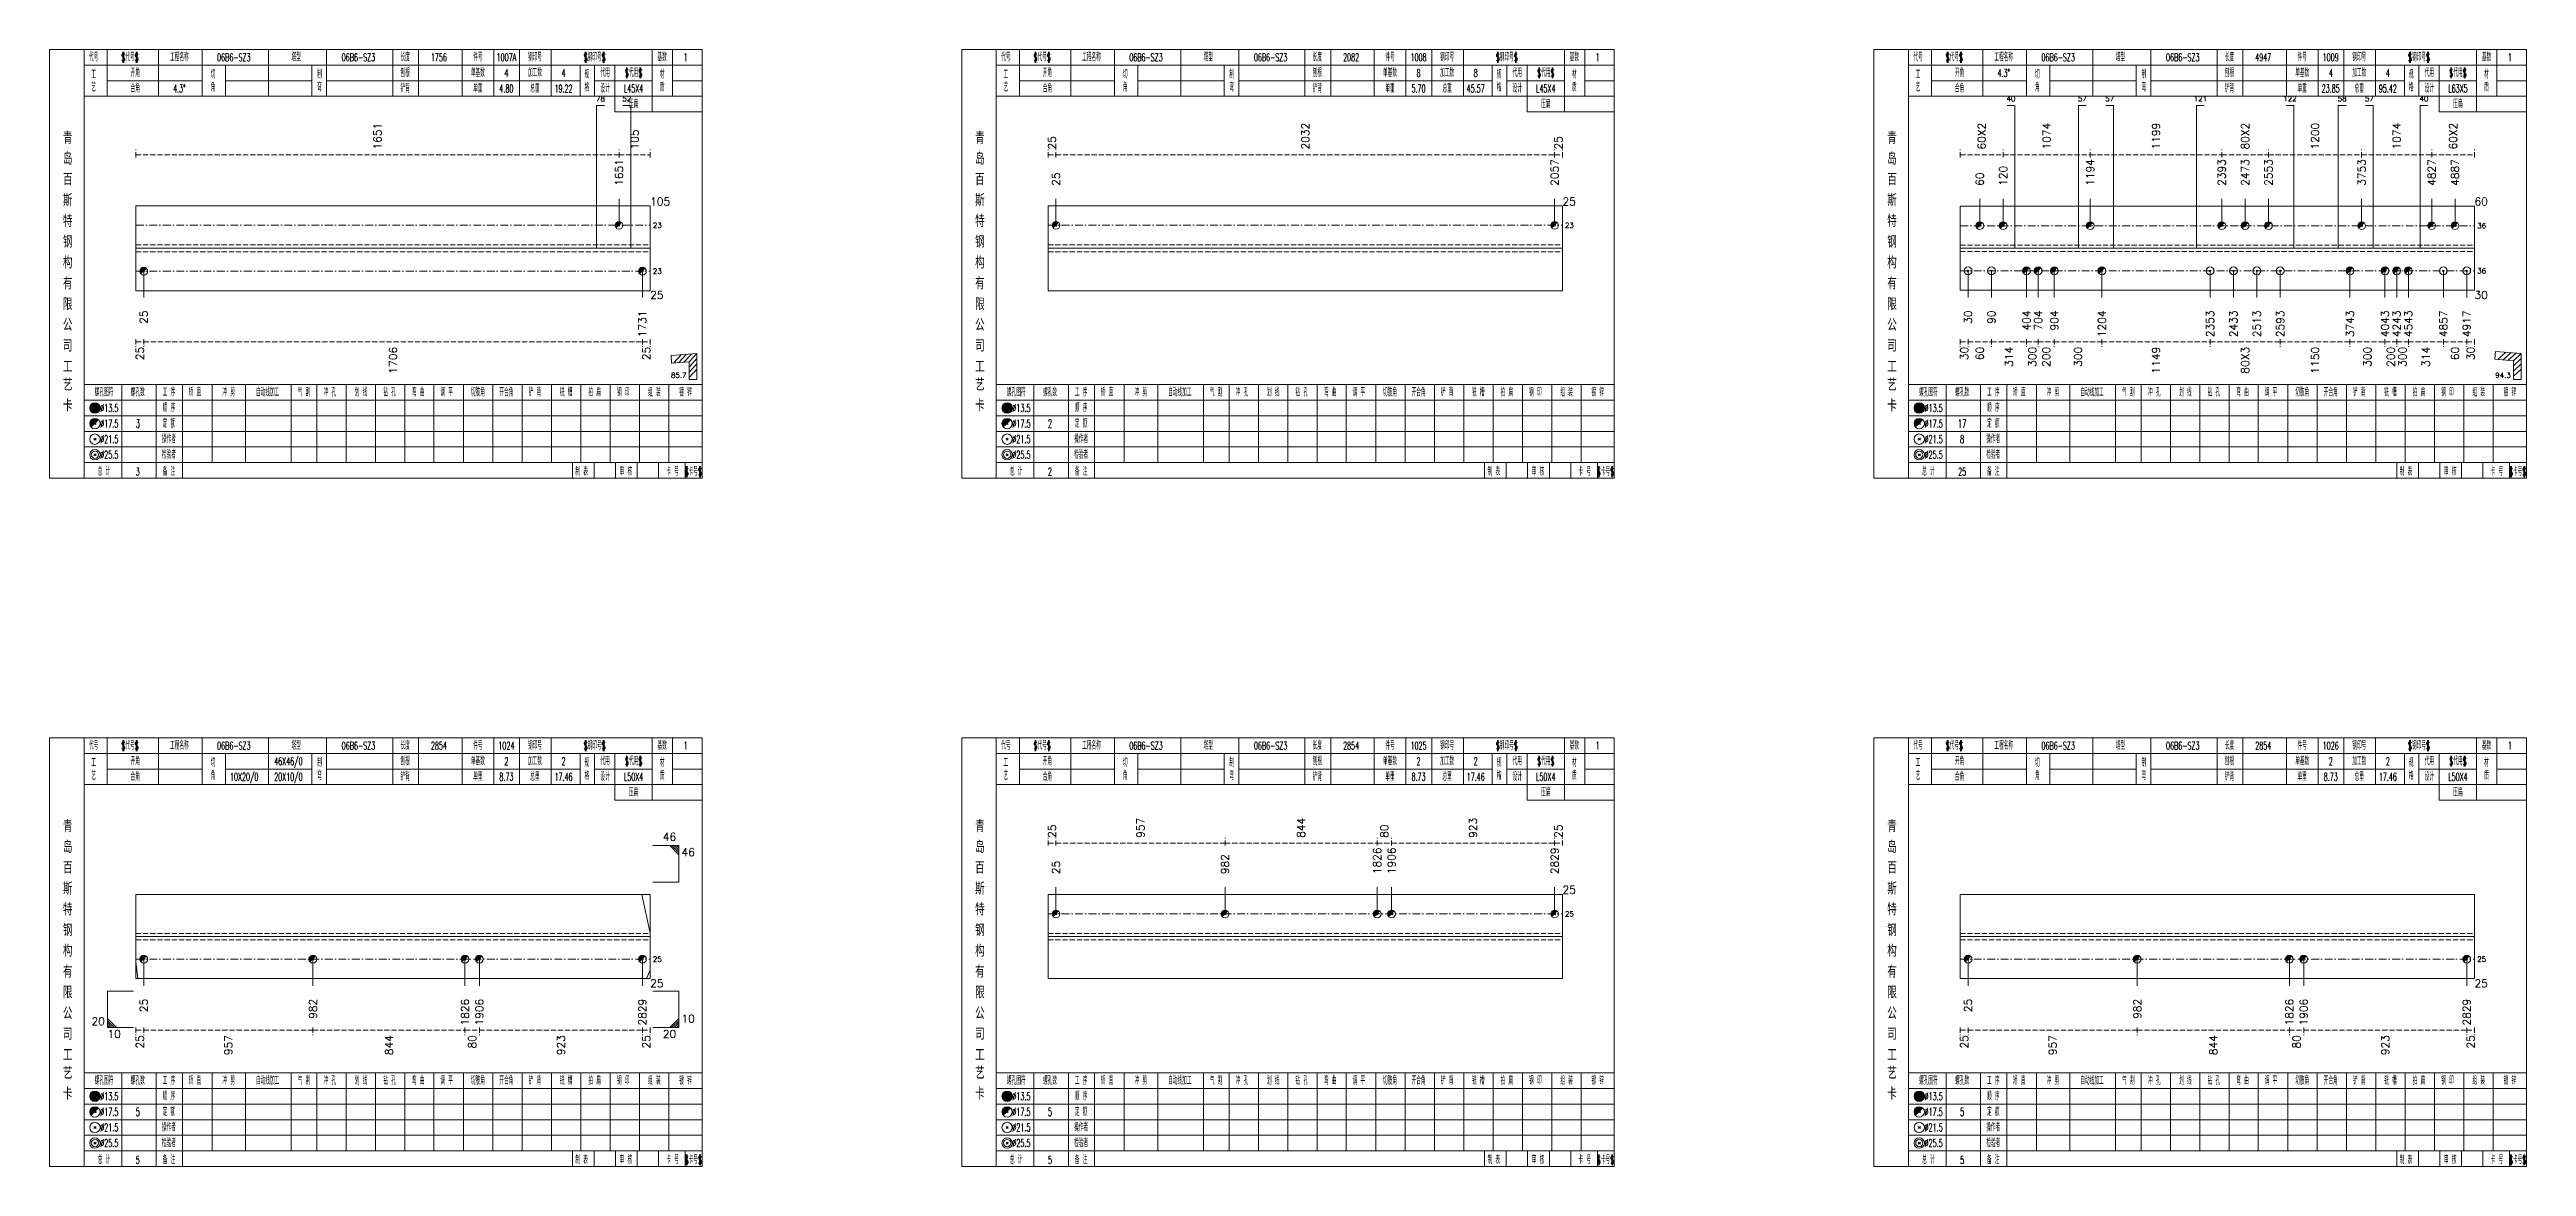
# Model space of a CAD drawing. Extents: x -533 to 8774, y 0 to 7979.
# Drawn here: x 0 to 954, y 0 to 430 of the extents above; entities that cross this region are included whole.
import ezdxf
from ezdxf.enums import TextEntityAlignment as Align

# ---------------------------------------------------------------- set-up
doc = ezdxf.new("R2010")
doc.units = 0
doc.header["$MEASUREMENT"] = 0
doc.linetypes.add('一点画线', pattern=[5.2, 3, -1, 0.2, -1])
doc.linetypes.add('虚线', pattern=[2.75, 2, -0.75])
doc.layers.get('0').update_dxf_attribs({"linetype": 'CONTINUOUS', "lineweight": 25})
for name, color, linetype, lineweight in [('1', 7, 'CONTINUOUS', 25), ('2', 7, 'CONTINUOUS', 25), ('4', 7, 'CONTINUOUS', 25), ('5', 7, 'CONTINUOUS', 25)]:
    doc.layers.add(name, color=color, linetype=linetype, lineweight=lineweight)
doc.styles.get("Standard").update_dxf_attribs({"font": 'simplex.shx', "width": 0.7, "height": 3, "bigfont": 'gbhzfs.shx'})

msp = doc.modelspace()

# ---------------------------------------------------------------- texts
at = {"color": 8, "linetype": 'Continuous', "lineweight": 9}
for s, p in [('2032', (483.75, 391.5)), ('60X2', (744.35, 391.5)), ('1074', (769.37, 391.5)), ('1199', (811.48, 391.5)), ('80X2', (845.83, 391.5)), ('1200', (872.77, 391.5)), ('1074', (904.2, 391.5)), ('60X2', (925.95, 391.5)), ('1651', (126.35, 391.5)), ('105', (225.4, 391.5)), ('25', (386.2, 391.5)), ('25', (581.3, 391.5)), ('957', (420.28, 126.5)), ('844', (482.15, 126.5)), ('923', (548.4, 126.5)), ('25', (386.2, 126.5)), ('80', (514.22, 126.5)), ('25', (581.3, 126.5))]:
    msp.add_text(s, height=3, rotation=90, dxfattribs=at).set_placement(p, align=Align.MIDDLE_LEFT)
at = {"color": 7, "linetype": 'Continuous', "lineweight": 13}
for s, p in [('1651', (219.4, 377.5)), ('25', (387.7, 377.5)), ('2057', (579.8, 377.5)), ('60', (743.6, 377.5)), ('120', (752.6, 377.5)), ('1194', (786.13, 377.5)), ('2393', (836.83, 377.5)), ('2473', (845.83, 377.5)), ('2553', (854.83, 377.5)), ('3753', (890.7, 377.5)), ('4827', (917.7, 377.5)), ('4887', (926.7, 377.5)), ('25', (387.7, 112.5)), ('982', (452.86, 112.5)), ('1826', (511.45, 112.5)), ('1906', (517, 112.5)), ('2829', (579.8, 112.5))]:
    msp.add_text(s, height=3, rotation=90, dxfattribs=at).set_placement(p, align=Align.MIDDLE_LEFT)
for s, height, p in [('105', 3, (231.4, 371.5)), ('25', 3, (582.8, 371.5)), ('60', 3, (934.2, 371.5)), ('23', 2, (232.4, 362.33)), ('23', 2, (583.8, 362.33)), ('36', 2, (935.2, 362.19)), ('23', 2, (232.4, 344.67)), ('36', 2, (935.2, 344.81)), ('25', 3, (582.8, 106.5)), ('25', 2, (583.8, 97.2)), ('25', 2, (232.4, 79.8)), ('25', 2, (935.2, 79.8))]:
    msp.add_text(s, height=height, dxfattribs=at).set_placement(p, align=Align.MIDDLE_LEFT)
at = {"color": 8, "linetype": 'Continuous', "lineweight": 9}
for s, p in [('25', (34.8, 315.5)), ('1706', (132.35, 315.5)), ('25', (229.9, 315.5)), ('30', (737.6, 315.5)), ('60', (743.6, 315.5)), ('314', (754.85, 315.5)), ('300', (763.85, 315.5)), ('200', (769.2, 315.5)), ('300', (781.47, 315.5)), ('1149', (811.48, 315.5)), ('80X3', (845.83, 315.5)), ('1150', (872.77, 315.5)), ('300', (892.95, 315.5)), ('200', (901.95, 315.5)), ('300', (906.45, 315.5)), ('314', (915.45, 315.5)), ('60', (926.7, 315.5)), ('30', (932.7, 315.5)), ('25', (34.8, 50.5)), ('957', (68.88, 50.5)), ('844', (130.75, 50.5)), ('80', (162.82, 50.5)), ('923', (197, 50.5)), ('25', (229.9, 50.5)), ('25', (737.6, 50.5)), ('957', (771.68, 50.5)), ('844', (833.55, 50.5)), ('80', (865.62, 50.5)), ('923', (899.8, 50.5)), ('25', (932.7, 50.5))]:
    msp.add_text(s, height=3, rotation=90, dxfattribs=at).set_placement(p, align=Align.MIDDLE_RIGHT)
at = {"color": 7, "linetype": 'Continuous', "lineweight": 13}
for s, p in [('46', (241.4, 124.5)), ('20', (21.3, 53.5))]:
    msp.add_text(s, height=3, dxfattribs=at).set_placement(p, align=Align.BOTTOM_RIGHT)
for s, p in [('46', (243.4, 122.5)), ('10', (22.3, 52.5))]:
    msp.add_text(s, height=3, dxfattribs=at).set_placement(p, align=Align.TOP_LEFT)
msp.add_text('10', height=3, dxfattribs=at).set_placement((243.4, 54.5), align=Align.BOTTOM_LEFT)
msp.add_text('20', height=3, dxfattribs=at).set_placement((241.4, 52.5), align=Align.TOP_RIGHT)
at = {"layer": '1', "color": 7, "linetype": 'Continuous', "lineweight": 13}
for s, p in [('25', (231.4, 335.5)), ('30', (934.2, 335.5)), ('25', (231.4, 70.5)), ('25', (934.2, 70.5))]:
    msp.add_text(s, height=3, dxfattribs=at).set_placement(p, align=Align.MIDDLE_LEFT)
for s, p in [('25', (36.3, 329.5)), ('1731', (228.4, 329.5)), ('30', (739.1, 329.5)), ('90', (748.1, 329.5)), ('404', (761.6, 329.5)), ('704', (766.1, 329.5)), ('904', (772.3, 329.5)), ('1204', (790.63, 329.5)), ('2353', (832.33, 329.5)), ('2433', (841.33, 329.5)), ('2513', (850.33, 329.5)), ('2593', (859.33, 329.5)), ('3743', (886.2, 329.5)), ('4043', (899.7, 329.5)), ('4243', (904.2, 329.5)), ('4543', (908.7, 329.5)), ('4857', (922.2, 329.5)), ('4917', (931.2, 329.5)), ('25', (36.3, 64.5)), ('982', (101.46, 64.5)), ('1826', (160.05, 64.5)), ('1906', (165.6, 64.5)), ('2829', (228.4, 64.5)), ('25', (739.1, 64.5)), ('982', (804.26, 64.5)), ('1826', (862.85, 64.5)), ('1906', (868.4, 64.5)), ('2829', (931.2, 64.5))]:
    msp.add_text(s, height=3, rotation=90, dxfattribs=at).set_placement(p, align=Align.MIDDLE_RIGHT)
at = {"layer": '2', "color": 7, "linetype": 'Continuous', "lineweight": 13}
for s, p in [('78', (212.26, 409.5)), ('52', (222.4, 409.5)), ('40', (755.6, 409.5)), ('57', (783.13, 409.5)), ('57', (793.63, 409.5)), ('121', (828.58, 409.5)), ('122', (863.08, 409.5)), ('58', (883.2, 409.5)), ('57', (893.7, 409.5)), ('40', (914.7, 409.5))]:
    msp.add_text(s, height=2, dxfattribs=at).set_placement(p, align=Align.BOTTOM_CENTER)
for s, p in [('85.7', (245.4, 303)), ('94.3', (948.2, 303))]:
    msp.add_text(s, height=2, dxfattribs=at).set_placement(p, align=Align.BOTTOM_RIGHT)
at = {"layer": '4', "color": 1, "linetype": 'Continuous', "lineweight": 13}
for s, height, width, p in [('代号', 3, 0.6, (17, 427)), ('工', 3, 0.6, (17, 420.4)), ('$代号$', 3, 0.6, (31, 427)), ('开角', 3, 0.6, (33, 421)), ('工程名称', 3, 0.6, (50, 427)), ('切', 3, 0.6, (63, 420.4)), ('06B6-SZ3', 3, 0.6, (71, 427)), ('塔型', 3, 0.6, (95, 427)), ('制', 3, 0.6, (104, 420.4)), ('06B6-SZ3', 3, 0.6, (119, 427)), ('刨根', 3, 0.6, (137, 421)), ('长度', 3, 0.6, (137, 427)), ('1756', 3, 0.6, (150, 427)), ('单基数', 3, 0.6, (165, 421)), ('件号', 3, 0.6, (165, 427)), ('1007A', 3, 0.6, (176, 427)), ('4', 3, 0.6, (176, 421)), ('加工数', 3, 0.6, (187, 421)), ('钢印号', 3, 0.6, (187, 427)), ('4', 3, 0.6, (198, 421)), ('规', 3, 0.6, (207, 420.4)), ('$钢印号$', 3, 0.6, (210, 427)), ('代用', 3, 0.6, (214, 421)), ('$代用$', 3, 0.6, (225, 421)), ('基数', 3, 0.6, (236, 427)), ('材', 3, 0.6, (236, 420.4)), ('1', 3, 0.6, (245, 427)), ('代号', 3, 0.6, (368.4, 427)), ('工', 3, 0.6, (368.4, 420.4)), ('$代号$', 3, 0.6, (382.4, 427)), ('开角', 3, 0.6, (384.4, 421)), ('工程名称', 3, 0.6, (401.4, 427)), ('切', 3, 0.6, (414.4, 420.4)), ('06B6-SZ3', 3, 0.6, (422.4, 427)), ('塔型', 3, 0.6, (446.4, 427)), ('制', 3, 0.6, (455.4, 420.4)), ('06B6-SZ3', 3, 0.6, (470.4, 427)), ('刨根', 3, 0.6, (488.4, 421)), ('长度', 3, 0.6, (488.4, 427)), ('2082', 3, 0.6, (501.4, 427)), ('单基数', 3, 0.6, (516.4, 421)), ('件号', 3, 0.6, (516.4, 427)), ('1008', 3, 0.6, (527.4, 427)), ('8', 3, 0.6, (527.4, 421)), ('加工数', 3, 0.6, (538.4, 421)), ('钢印号', 3, 0.6, (538.4, 427)), ('8', 3, 0.6, (549.4, 421)), ('规', 3, 0.6, (558.4, 420.4)), ('$钢印号$', 3, 0.6, (561.4, 427)), ('代用', 3, 0.6, (565.4, 421)), ('$代用$', 3, 0.6, (576.4, 421)), ('基数', 3, 0.6, (587.4, 427)), ('材', 3, 0.6, (587.4, 420.4)), ('1', 3, 0.6, (596.4, 427)), ('代号', 3, 0.6, (719.8, 427)), ('工', 3, 0.6, (719.8, 420.4)), ('$代号$', 3, 0.6, (733.8, 427)), ('开角', 3, 0.6, (735.8, 421)), ('工程名称', 3, 0.6, (752.8, 427)), ('4.3%%d', 3, 0.6, (752.8, 421)), ('切', 3, 0.6, (765.8, 420.4)), ('06B6-SZ3', 3, 0.6, (773.8, 427)), ('塔型', 3, 0.6, (797.8, 427)), ('制', 3, 0.6, (806.8, 420.4)), ('06B6-SZ3', 3, 0.6, (821.8, 427)), ('刨根', 3, 0.6, (839.8, 421)), ('长度', 3, 0.6, (839.8, 427)), ('4947', 3, 0.6, (852.8, 427)), ('单基数', 3, 0.6, (867.8, 421)), ('件号', 3, 0.6, (867.8, 427)), ('1009', 3, 0.6, (878.8, 427)), ('4', 3, 0.6, (878.8, 421)), ('加工数', 3, 0.6, (889.8, 421)), ('钢印号', 3, 0.6, (889.8, 427)), ('4', 3, 0.6, (900.8, 421)), ('规', 3, 0.6, (909.8, 420.4)), ('$钢印号$', 3, 0.6, (912.8, 427)), ('代用', 3, 0.6, (916.8, 421)), ('$代用$', 3, 0.6, (927.8, 421)), ('基数', 3, 0.6, (938.8, 427)), ('材', 3, 0.6, (938.8, 420.4)), ('1', 3, 0.6, (947.8, 427)), ('艺', 3, 0.6, (17, 415.4)), ('合角', 3, 0.6, (33, 415)), ('4.3%%d', 3, 0.6, (50, 415)), ('角', 3, 0.6, (63, 415.4)), ('弯', 3, 0.6, (104, 415.4)), ('铲背', 3, 0.6, (137, 415)), ('单重', 3, 0.6, (165, 415)), ('4.80', 3, 0.6, (176, 415)), ('总重', 3, 0.6, (187, 415)), ('19.22', 3, 0.6, (198, 415)), ('格', 3, 0.6, (207, 415.4)), ('设计', 3, 0.6, (214, 415)), ('L45X4', 3, 0.6, (225, 415)), ('压扁', 3, 0.6, (225, 409)), ('质', 3, 0.6, (236, 415.4)), ('艺', 3, 0.6, (368.4, 415.4)), ('合角', 3, 0.6, (384.4, 415)), ('角', 3, 0.6, (414.4, 415.4)), ('弯', 3, 0.6, (455.4, 415.4)), ('铲背', 3, 0.6, (488.4, 415)), ('单重', 3, 0.6, (516.4, 415)), ('5.70', 3, 0.6, (527.4, 415)), ('总重', 3, 0.6, (538.4, 415)), ('45.57', 3, 0.6, (549.4, 415)), ('格', 3, 0.6, (558.4, 415.4)), ('设计', 3, 0.6, (565.4, 415)), ('L45X4', 3, 0.6, (576.4, 415)), ('压扁', 3, 0.6, (576.4, 409)), ('质', 3, 0.6, (587.4, 415.4)), ('艺', 3, 0.6, (719.8, 415.4)), ('合角', 3, 0.6, (735.8, 415)), ('角', 3, 0.6, (765.8, 415.4)), ('弯', 3, 0.6, (806.8, 415.4)), ('铲背', 3, 0.6, (839.8, 415)), ('单重', 3, 0.6, (867.8, 415)), ('23.85', 3, 0.6, (878.8, 415)), ('总重', 3, 0.6, (889.8, 415)), ('95.42', 3, 0.6, (900.8, 415)), ('格', 3, 0.6, (909.8, 415.4)), ('设计', 3, 0.6, (916.8, 415)), ('L63X5', 3, 0.6, (927.8, 415)), ('压扁', 3, 0.6, (927.8, 409)), ('质', 3, 0.6, (938.8, 415.4)), ('青', 4.6, 0.8, (7, 396)), ('青', 4.6, 0.8, (358.4, 396)), ('青', 4.6, 0.8, (709.8, 396)), ('百', 4.6, 0.8, (7, 380)), ('岛', 4.6, 0.8, (7, 388)), ('百', 4.6, 0.8, (358.4, 380)), ('岛', 4.6, 0.8, (358.4, 388)), ('百', 4.6, 0.8, (709.8, 380)), ('岛', 4.6, 0.8, (709.8, 388)), ('斯', 4.6, 0.8, (7, 372)), ('斯', 4.6, 0.8, (358.4, 372)), ('斯', 4.6, 0.8, (709.8, 372)), ('特', 4.6, 0.8, (7, 364)), ('特', 4.6, 0.8, (358.4, 364)), ('特', 4.6, 0.8, (709.8, 364)), ('钢', 4.6, 0.8, (7, 356)), ('钢', 4.6, 0.8, (358.4, 356)), ('钢', 4.6, 0.8, (709.8, 356)), ('构', 4.6, 0.8, (7, 348)), ('构', 4.6, 0.8, (358.4, 348)), ('构', 4.6, 0.8, (709.8, 348)), ('有', 4.6, 0.8, (7, 340)), ('限', 4.6, 0.8, (7, 332)), ('有', 4.6, 0.8, (358.4, 340)), ('限', 4.6, 0.8, (358.4, 332)), ('有', 4.6, 0.8, (709.8, 340)), ('限', 4.6, 0.8, (709.8, 332)), ('公', 4.6, 0.8, (7, 324)), ('公', 4.6, 0.8, (358.4, 324)), ('公', 4.6, 0.8, (709.8, 324)), ('司', 4.6, 0.8, (7, 316)), ('司', 4.6, 0.8, (358.4, 316)), ('司', 4.6, 0.8, (709.8, 316)), ('工', 4.6, 0.8, (7, 308)), ('工', 4.6, 0.8, (358.4, 308)), ('工', 4.6, 0.8, (709.8, 308)), ('艺', 4.6, 0.8, (7, 301)), ('螺孔图符', 3, 0.6, (21, 298)), ('螺孔数', 3, 0.6, (34, 298)), ('工 序', 3, 0.6, (46, 298)), ('矫 直', 3, 0.6, (56, 298)), ('冲 剪', 3, 0.6, (69, 298)), ('自动线加工', 3, 0.6, (84, 298)), ('气 割', 3, 0.6, (98, 298)), ('冲 孔', 3, 0.6, (108, 298)), ('划 线', 3, 0.6, (120, 298)), ('钻 孔', 3, 0.6, (131, 298)), ('弯 曲', 3, 0.6, (142, 298)), ('调 平', 3, 0.6, (153, 298)), ('切肢角', 3, 0.6, (165, 298)), ('开合角', 3, 0.6, (176, 298)), ('铲 背', 3, 0.6, (187, 298)), ('铣 槽', 3, 0.6, (199, 298)), ('拍 扁', 3, 0.6, (210, 298)), ('钢 印', 3, 0.6, (221, 298)), ('组 装', 3, 0.6, (233, 298)), ('镀 锌', 3, 0.6, (245, 298)), ('艺', 4.6, 0.8, (358.4, 301)), ('螺孔图符', 3, 0.6, (372.4, 298)), ('螺孔数', 3, 0.6, (385.4, 298)), ('工 序', 3, 0.6, (397.4, 298)), ('矫 直', 3, 0.6, (407.4, 298)), ('冲 剪', 3, 0.6, (420.4, 298)), ('自动线加工', 3, 0.6, (435.4, 298)), ('气 割', 3, 0.6, (449.4, 298)), ('冲 孔', 3, 0.6, (459.4, 298)), ('划 线', 3, 0.6, (471.4, 298)), ('钻 孔', 3, 0.6, (482.4, 298)), ('弯 曲', 3, 0.6, (493.4, 298)), ('调 平', 3, 0.6, (504.4, 298)), ('切肢角', 3, 0.6, (516.4, 298)), ('开合角', 3, 0.6, (527.4, 298)), ('铲 背', 3, 0.6, (538.4, 298)), ('铣 槽', 3, 0.6, (550.4, 298)), ('拍 扁', 3, 0.6, (561.4, 298)), ('钢 印', 3, 0.6, (572.4, 298)), ('组 装', 3, 0.6, (584.4, 298)), ('镀 锌', 3, 0.6, (596.4, 298)), ('艺', 4.6, 0.8, (709.8, 301)), ('螺孔图符', 3, 0.6, (723.8, 298)), ('螺孔数', 3, 0.6, (736.8, 298)), ('工 序', 3, 0.6, (748.8, 298)), ('矫 直', 3, 0.6, (758.8, 298)), ('冲 剪', 3, 0.6, (771.8, 298)), ('自动线加工', 3, 0.6, (786.8, 298)), ('气 割', 3, 0.6, (800.8, 298)), ('冲 孔', 3, 0.6, (810.8, 298)), ('划 线', 3, 0.6, (822.8, 298)), ('钻 孔', 3, 0.6, (833.8, 298)), ('弯 曲', 3, 0.6, (844.8, 298)), ('调 平', 3, 0.6, (855.8, 298)), ('切肢角', 3, 0.6, (867.8, 298)), ('开合角', 3, 0.6, (878.8, 298)), ('铲 背', 3, 0.6, (889.8, 298)), ('铣 槽', 3, 0.6, (901.8, 298)), ('拍 扁', 3, 0.6, (912.8, 298)), ('钢 印', 3, 0.6, (923.8, 298)), ('组 装', 3, 0.6, (935.8, 298)), ('镀 锌', 3, 0.6, (947.8, 298)), ('卡', 4.6, 0.8, (7, 293)), ('%%C13.5', 3, 0.5, (23, 292)), ('%%C17.5', 3, 0.5, (23, 286)), ('3', 3.2, 0.6, (34, 286)), ('顺 序', 3, 0.6, (46, 292)), ('定 额', 3, 0.6, (46, 286)), ('卡', 4.6, 0.8, (358.4, 293)), ('%%C13.5', 3, 0.5, (374.4, 292)), ('%%C17.5', 3, 0.5, (374.4, 286)), ('2', 3.2, 0.6, (385.4, 286)), ('顺 序', 3, 0.6, (397.4, 292)), ('定 额', 3, 0.6, (397.4, 286)), ('卡', 4.6, 0.8, (709.8, 293)), ('%%C13.5', 3, 0.5, (725.8, 292)), ('%%C17.5', 3, 0.5, (725.8, 286)), ('17', 3.2, 0.6, (736.8, 286)), ('顺 序', 3, 0.6, (748.8, 292)), ('定 额', 3, 0.6, (748.8, 286)), ('%%C21.5', 3, 0.5, (23, 280)), ('操作者', 3, 0.6, (46, 280)), ('%%C21.5', 3, 0.5, (374.4, 280)), ('操作者', 3, 0.6, (397.4, 280)), ('%%C21.5', 3, 0.5, (725.8, 280)), ('8', 3.2, 0.6, (736.8, 280)), ('操作者', 3, 0.6, (748.8, 280)), ('总 计', 3, 0.6, (21, 267.5)), ('%%C25.5', 3, 0.5, (23, 274)), ('3', 3, 0.6, (34, 267.5)), ('检验者', 3, 0.6, (46, 274)), ('备 注', 3, 0.6, (46, 267.5)), ('制 表', 3, 0.6, (205, 267.5)), ('审 核', 3, 0.6, (222, 267.5)), ('卡 号', 3, 0.6, (240, 267.5)), ('$卡号$', 3, 0.6, (248, 267.5)), ('总 计', 3, 0.6, (372.4, 267.5)), ('%%C25.5', 3, 0.5, (374.4, 274)), ('2', 3, 0.6, (385.4, 267.5)), ('检验者', 3, 0.6, (397.4, 274)), ('备 注', 3, 0.6, (397.4, 267.5)), ('制 表', 3, 0.6, (556.4, 267.5)), ('审 核', 3, 0.6, (573.4, 267.5)), ('卡 号', 3, 0.6, (591.4, 267.5)), ('$卡号$', 3, 0.6, (599.4, 267.5)), ('总 计', 3, 0.6, (723.8, 267.5)), ('%%C25.5', 3, 0.5, (725.8, 274)), ('25', 3, 0.6, (736.8, 267.5)), ('检验者', 3, 0.6, (748.8, 274)), ('备 注', 3, 0.6, (748.8, 267.5)), ('制 表', 3, 0.6, (907.8, 267.5)), ('审 核', 3, 0.6, (924.8, 267.5)), ('卡 号', 3, 0.6, (942.8, 267.5)), ('$卡号$', 3, 0.6, (950.8, 267.5)), ('代号', 3, 0.6, (17, 162)), ('$代号$', 3, 0.6, (31, 162)), ('工程名称', 3, 0.6, (50, 162)), ('06B6-SZ3', 3, 0.6, (71, 162)), ('塔型', 3, 0.6, (95, 162)), ('06B6-SZ3', 3, 0.6, (119, 162)), ('长度', 3, 0.6, (137, 162)), ('2854', 3, 0.6, (150, 162)), ('件号', 3, 0.6, (165, 162)), ('1024', 3, 0.6, (176, 162)), ('钢印号', 3, 0.6, (187, 162)), ('$钢印号$', 3, 0.6, (210, 162)), ('基数', 3, 0.6, (236, 162)), ('1', 3, 0.6, (245, 162)), ('代号', 3, 0.6, (368.4, 162)), ('$代号$', 3, 0.6, (382.4, 162)), ('工程名称', 3, 0.6, (401.4, 162)), ('06B6-SZ3', 3, 0.6, (422.4, 162)), ('塔型', 3, 0.6, (446.4, 162)), ('06B6-SZ3', 3, 0.6, (470.4, 162)), ('长度', 3, 0.6, (488.4, 162)), ('2854', 3, 0.6, (501.4, 162)), ('件号', 3, 0.6, (516.4, 162)), ('1025', 3, 0.6, (527.4, 162)), ('钢印号', 3, 0.6, (538.4, 162)), ('$钢印号$', 3, 0.6, (561.4, 162)), ('基数', 3, 0.6, (587.4, 162)), ('1', 3, 0.6, (596.4, 162)), ('代号', 3, 0.6, (719.8, 162)), ('$代号$', 3, 0.6, (733.8, 162)), ('工程名称', 3, 0.6, (752.8, 162)), ('06B6-SZ3', 3, 0.6, (773.8, 162)), ('塔型', 3, 0.6, (797.8, 162)), ('06B6-SZ3', 3, 0.6, (821.8, 162)), ('长度', 3, 0.6, (839.8, 162)), ('2854', 3, 0.6, (852.8, 162)), ('件号', 3, 0.6, (867.8, 162)), ('1026', 3, 0.6, (878.8, 162)), ('钢印号', 3, 0.6, (889.8, 162)), ('$钢印号$', 3, 0.6, (912.8, 162)), ('基数', 3, 0.6, (938.8, 162)), ('1', 3, 0.6, (947.8, 162)), ('工', 3, 0.6, (17, 155.4)), ('开角', 3, 0.6, (33, 156)), ('切', 3, 0.6, (63, 155.4)), ('46X46/0', 3, 0.6, (92, 156)), ('制', 3, 0.6, (104, 155.4)), ('刨根', 3, 0.6, (137, 156)), ('单基数', 3, 0.6, (165, 156)), ('2', 3, 0.6, (176, 156)), ('加工数', 3, 0.6, (187, 156)), ('2', 3, 0.6, (198, 156)), ('规', 3, 0.6, (207, 155.4)), ('代用', 3, 0.6, (214, 156)), ('$代用$', 3, 0.6, (225, 156)), ('材', 3, 0.6, (236, 155.4)), ('工', 3, 0.6, (368.4, 155.4)), ('开角', 3, 0.6, (384.4, 156)), ('切', 3, 0.6, (414.4, 155.4)), ('制', 3, 0.6, (455.4, 155.4)), ('刨根', 3, 0.6, (488.4, 156)), ('单基数', 3, 0.6, (516.4, 156)), ('2', 3, 0.6, (527.4, 156)), ('加工数', 3, 0.6, (538.4, 156)), ('2', 3, 0.6, (549.4, 156)), ('规', 3, 0.6, (558.4, 155.4)), ('代用', 3, 0.6, (565.4, 156)), ('$代用$', 3, 0.6, (576.4, 156)), ('材', 3, 0.6, (587.4, 155.4)), ('工', 3, 0.6, (719.8, 155.4)), ('开角', 3, 0.6, (735.8, 156)), ('切', 3, 0.6, (765.8, 155.4)), ('制', 3, 0.6, (806.8, 155.4)), ('刨根', 3, 0.6, (839.8, 156)), ('单基数', 3, 0.6, (867.8, 156)), ('2', 3, 0.6, (878.8, 156)), ('加工数', 3, 0.6, (889.8, 156)), ('2', 3, 0.6, (900.8, 156)), ('规', 3, 0.6, (909.8, 155.4)), ('代用', 3, 0.6, (916.8, 156)), ('$代用$', 3, 0.6, (927.8, 156)), ('材', 3, 0.6, (938.8, 155.4)), ('艺', 3, 0.6, (17, 150.4)), ('合角', 3, 0.6, (33, 150)), ('角', 3, 0.6, (63, 150.4)), ('10X20/0', 3, 0.6, (75, 150)), ('20X10/0', 3, 0.6, (92, 150)), ('弯', 3, 0.6, (104, 150.4)), ('铲背', 3, 0.6, (137, 150)), ('单重', 3, 0.6, (165, 150)), ('8.73', 3, 0.6, (176, 150)), ('总重', 3, 0.6, (187, 150)), ('17.46', 3, 0.6, (198, 150)), ('格', 3, 0.6, (207, 150.4)), ('设计', 3, 0.6, (214, 150)), ('L50X4', 3, 0.6, (225, 150)), ('压扁', 3, 0.6, (225, 144)), ('质', 3, 0.6, (236, 150.4)), ('艺', 3, 0.6, (368.4, 150.4)), ('合角', 3, 0.6, (384.4, 150)), ('角', 3, 0.6, (414.4, 150.4)), ('弯', 3, 0.6, (455.4, 150.4)), ('铲背', 3, 0.6, (488.4, 150)), ('单重', 3, 0.6, (516.4, 150)), ('8.73', 3, 0.6, (527.4, 150)), ('总重', 3, 0.6, (538.4, 150)), ('17.46', 3, 0.6, (549.4, 150)), ('格', 3, 0.6, (558.4, 150.4)), ('设计', 3, 0.6, (565.4, 150)), ('L50X4', 3, 0.6, (576.4, 150)), ('压扁', 3, 0.6, (576.4, 144)), ('质', 3, 0.6, (587.4, 150.4)), ('艺', 3, 0.6, (719.8, 150.4)), ('合角', 3, 0.6, (735.8, 150)), ('角', 3, 0.6, (765.8, 150.4)), ('弯', 3, 0.6, (806.8, 150.4)), ('铲背', 3, 0.6, (839.8, 150)), ('单重', 3, 0.6, (867.8, 150)), ('8.73', 3, 0.6, (878.8, 150)), ('总重', 3, 0.6, (889.8, 150)), ('17.46', 3, 0.6, (900.8, 150)), ('格', 3, 0.6, (909.8, 150.4)), ('设计', 3, 0.6, (916.8, 150)), ('L50X4', 3, 0.6, (927.8, 150)), ('压扁', 3, 0.6, (927.8, 144)), ('质', 3, 0.6, (938.8, 150.4)), ('青', 4.6, 0.8, (7, 131)), ('青', 4.6, 0.8, (358.4, 131)), ('青', 4.6, 0.8, (709.8, 131)), ('岛', 4.6, 0.8, (7, 123)), ('岛', 4.6, 0.8, (358.4, 123)), ('岛', 4.6, 0.8, (709.8, 123)), ('百', 4.6, 0.8, (7, 115)), ('百', 4.6, 0.8, (358.4, 115)), ('百', 4.6, 0.8, (709.8, 115)), ('斯', 4.6, 0.8, (7, 107)), ('斯', 4.6, 0.8, (358.4, 107)), ('斯', 4.6, 0.8, (709.8, 107)), ('特', 4.6, 0.8, (7, 99)), ('特', 4.6, 0.8, (358.4, 99)), ('特', 4.6, 0.8, (709.8, 99)), ('钢', 4.6, 0.8, (7, 91)), ('钢', 4.6, 0.8, (358.4, 91)), ('钢', 4.6, 0.8, (709.8, 91)), ('构', 4.6, 0.8, (7, 83)), ('有', 4.6, 0.8, (7, 75)), ('构', 4.6, 0.8, (358.4, 83)), ('有', 4.6, 0.8, (358.4, 75)), ('构', 4.6, 0.8, (709.8, 83)), ('有', 4.6, 0.8, (709.8, 75)), ('限', 4.6, 0.8, (7, 67)), ('限', 4.6, 0.8, (358.4, 67)), ('限', 4.6, 0.8, (709.8, 67)), ('公', 4.6, 0.8, (7, 59)), ('公', 4.6, 0.8, (358.4, 59)), ('公', 4.6, 0.8, (709.8, 59)), ('司', 4.6, 0.8, (7, 51)), ('司', 4.6, 0.8, (358.4, 51)), ('司', 4.6, 0.8, (709.8, 51)), ('工', 4.6, 0.8, (7, 43)), ('艺', 4.6, 0.8, (7, 36)), ('工', 4.6, 0.8, (358.4, 43)), ('艺', 4.6, 0.8, (358.4, 36)), ('工', 4.6, 0.8, (709.8, 43)), ('艺', 4.6, 0.8, (709.8, 36)), ('卡', 4.6, 0.8, (7, 28)), ('螺孔图符', 3, 0.6, (21, 33)), ('螺孔数', 3, 0.6, (34, 33)), ('顺 序', 3, 0.6, (46, 27)), ('工 序', 3, 0.6, (46, 33)), ('矫 直', 3, 0.6, (56, 33)), ('冲 剪', 3, 0.6, (69, 33)), ('自动线加工', 3, 0.6, (84, 33)), ('气 割', 3, 0.6, (98, 33)), ('冲 孔', 3, 0.6, (108, 33)), ('划 线', 3, 0.6, (120, 33)), ('钻 孔', 3, 0.6, (131, 33)), ('弯 曲', 3, 0.6, (142, 33)), ('调 平', 3, 0.6, (153, 33)), ('切肢角', 3, 0.6, (165, 33)), ('开合角', 3, 0.6, (176, 33)), ('铲 背', 3, 0.6, (187, 33)), ('铣 槽', 3, 0.6, (199, 33)), ('拍 扁', 3, 0.6, (210, 33)), ('钢 印', 3, 0.6, (221, 33)), ('组 装', 3, 0.6, (233, 33)), ('镀 锌', 3, 0.6, (245, 33)), ('卡', 4.6, 0.8, (358.4, 28)), ('螺孔图符', 3, 0.6, (372.4, 33)), ('螺孔数', 3, 0.6, (385.4, 33)), ('顺 序', 3, 0.6, (397.4, 27)), ('工 序', 3, 0.6, (397.4, 33)), ('矫 直', 3, 0.6, (407.4, 33)), ('冲 剪', 3, 0.6, (420.4, 33)), ('自动线加工', 3, 0.6, (435.4, 33)), ('气 割', 3, 0.6, (449.4, 33)), ('冲 孔', 3, 0.6, (459.4, 33)), ('划 线', 3, 0.6, (471.4, 33)), ('钻 孔', 3, 0.6, (482.4, 33)), ('弯 曲', 3, 0.6, (493.4, 33)), ('调 平', 3, 0.6, (504.4, 33)), ('切肢角', 3, 0.6, (516.4, 33)), ('开合角', 3, 0.6, (527.4, 33)), ('铲 背', 3, 0.6, (538.4, 33)), ('铣 槽', 3, 0.6, (550.4, 33)), ('拍 扁', 3, 0.6, (561.4, 33)), ('钢 印', 3, 0.6, (572.4, 33)), ('组 装', 3, 0.6, (584.4, 33)), ('镀 锌', 3, 0.6, (596.4, 33)), ('卡', 4.6, 0.8, (709.8, 28)), ('螺孔图符', 3, 0.6, (723.8, 33)), ('螺孔数', 3, 0.6, (736.8, 33)), ('顺 序', 3, 0.6, (748.8, 27)), ('工 序', 3, 0.6, (748.8, 33)), ('矫 直', 3, 0.6, (758.8, 33)), ('冲 剪', 3, 0.6, (771.8, 33)), ('自动线加工', 3, 0.6, (786.8, 33)), ('气 割', 3, 0.6, (800.8, 33)), ('冲 孔', 3, 0.6, (810.8, 33)), ('划 线', 3, 0.6, (822.8, 33)), ('钻 孔', 3, 0.6, (833.8, 33)), ('弯 曲', 3, 0.6, (844.8, 33)), ('调 平', 3, 0.6, (855.8, 33)), ('切肢角', 3, 0.6, (867.8, 33)), ('开合角', 3, 0.6, (878.8, 33)), ('铲 背', 3, 0.6, (889.8, 33)), ('铣 槽', 3, 0.6, (901.8, 33)), ('拍 扁', 3, 0.6, (912.8, 33)), ('钢 印', 3, 0.6, (923.8, 33)), ('组 装', 3, 0.6, (935.8, 33)), ('镀 锌', 3, 0.6, (947.8, 33)), ('%%C13.5', 3, 0.5, (23, 27)), ('%%C17.5', 3, 0.5, (23, 21)), ('5', 3.2, 0.6, (34, 21)), ('定 额', 3, 0.6, (46, 21)), ('%%C13.5', 3, 0.5, (374.4, 27)), ('%%C17.5', 3, 0.5, (374.4, 21)), ('5', 3.2, 0.6, (385.4, 21)), ('定 额', 3, 0.6, (397.4, 21)), ('%%C13.5', 3, 0.5, (725.8, 27)), ('%%C17.5', 3, 0.5, (725.8, 21)), ('5', 3.2, 0.6, (736.8, 21)), ('定 额', 3, 0.6, (748.8, 21)), ('%%C21.5', 3, 0.5, (23, 15)), ('%%C25.5', 3, 0.5, (23, 9)), ('操作者', 3, 0.6, (46, 15)), ('检验者', 3, 0.6, (46, 9)), ('%%C21.5', 3, 0.5, (374.4, 15)), ('%%C25.5', 3, 0.5, (374.4, 9)), ('操作者', 3, 0.6, (397.4, 15)), ('检验者', 3, 0.6, (397.4, 9)), ('%%C21.5', 3, 0.5, (725.8, 15)), ('%%C25.5', 3, 0.5, (725.8, 9)), ('操作者', 3, 0.6, (748.8, 15)), ('检验者', 3, 0.6, (748.8, 9)), ('总 计', 3, 0.6, (21, 2.5)), ('5', 3, 0.6, (34, 2.5)), ('备 注', 3, 0.6, (46, 2.5)), ('制 表', 3, 0.6, (205, 2.5)), ('审 核', 3, 0.6, (222, 2.5)), ('卡 号', 3, 0.6, (240, 2.5)), ('$卡号$', 3, 0.6, (248, 2.5)), ('总 计', 3, 0.6, (372.4, 2.5)), ('5', 3, 0.6, (385.4, 2.5)), ('备 注', 3, 0.6, (397.4, 2.5)), ('制 表', 3, 0.6, (556.4, 2.5)), ('审 核', 3, 0.6, (573.4, 2.5)), ('卡 号', 3, 0.6, (591.4, 2.5)), ('$卡号$', 3, 0.6, (599.4, 2.5)), ('总 计', 3, 0.6, (723.8, 2.5)), ('5', 3, 0.6, (736.8, 2.5)), ('备 注', 3, 0.6, (748.8, 2.5)), ('制 表', 3, 0.6, (907.8, 2.5)), ('审 核', 3, 0.6, (924.8, 2.5)), ('卡 号', 3, 0.6, (942.8, 2.5)), ('$卡号$', 3, 0.6, (950.8, 2.5))]:
    msp.add_text(s, height=height, dxfattribs=dict(at, width=width)).set_placement(p, align=Align.MIDDLE_CENTER)

# ---------------------------------------------------------------- blocks, each defined once
blk = doc.blocks.new('孔17.5')
at = {"layer": '5', "color": 7, "linetype": 'Continuous', "lineweight": 0}
for p, q in [((-0.2, -0.2), (0.2, 0.2)), ((-0.2, 0.2), (0.2, -0.2))]:
    blk.add_line(p, q, dxfattribs=at)
at = {"layer": '5', "color": 7, "linetype": 'Continuous', "lineweight": 13}
blk.add_circle((0, 0), 1, dxfattribs=at)
for radius in [0.9, 0.8, 0.7, 0.6, 0.5, 0.4, 0.3, 0.2, 0.1]:
    blk.add_arc((0, 0), radius, 45, 225, dxfattribs=at)
blk = doc.blocks.new('孔21.5')
at = {"layer": '5', "color": 7, "linetype": 'Continuous', "lineweight": 13}
for p, q in [((-0.2, -0.2), (0.2, 0.2)), ((0.2, -0.2), (-0.2, 0.2))]:
    blk.add_line(p, q, dxfattribs=at)
blk.add_circle((0, 0), 1, dxfattribs=at)

# ---------------------------------------------------------------- linework, layer by layer
at = {"color": 8, "linetype": '虚线', "lineweight": 9}
for p, q in [((33.3, 388.5), (33.3, 391.5)), ((219.4, 388.5), (219.4, 391.5)), ((219.4, 388.5), (219.4, 391.5)), ((231.4, 388.5), (231.4, 391.5)), ((384.7, 388.5), (384.7, 391.5)), ((387.7, 388.5), (387.7, 391.5)), ((387.7, 388.5), (387.7, 391.5)), ((579.8, 388.5), (579.8, 391.5)), ((579.8, 388.5), (579.8, 391.5)), ((582.8, 388.5), (582.8, 391.5)), ((736.1, 388.5), (736.1, 391.5)), ((752.6, 388.5), (752.6, 391.5)), ((752.6, 388.5), (752.6, 391.5)), ((786.13, 388.5), (786.13, 391.5)), ((786.13, 388.5), (786.13, 391.5)), ((836.83, 388.5), (836.83, 391.5)), ((836.83, 388.5), (836.83, 391.5)), ((854.83, 388.5), (854.83, 391.5)), ((854.83, 388.5), (854.83, 391.5)), ((890.7, 388.5), (890.7, 391.5)), ((890.7, 388.5), (890.7, 391.5)), ((917.7, 388.5), (917.7, 391.5)), ((917.7, 388.5), (917.7, 391.5)), ((934.2, 388.5), (934.2, 391.5)), ((33.3, 389.5), (219.4, 389.5)), ((219.4, 389.5), (231.4, 389.5)), ((384.7, 389.5), (387.7, 389.5)), ((387.7, 389.5), (579.8, 389.5)), ((579.8, 389.5), (582.8, 389.5)), ((736.1, 389.5), (752.6, 389.5)), ((752.6, 389.5), (786.13, 389.5)), ((786.13, 389.5), (836.83, 389.5)), ((836.83, 389.5), (854.83, 389.5)), ((854.83, 389.5), (890.7, 389.5)), ((890.7, 389.5), (917.7, 389.5)), ((917.7, 389.5), (934.2, 389.5)), ((33.3, 318.5), (33.3, 315.5)), ((33.3, 317.5), (36.3, 317.5)), ((36.3, 318.5), (36.3, 315.5)), ((36.3, 318.5), (36.3, 315.5)), ((36.3, 317.5), (228.4, 317.5)), ((228.4, 318.5), (228.4, 315.5)), ((228.4, 318.5), (228.4, 315.5)), ((228.4, 317.5), (231.4, 317.5)), ((231.4, 318.5), (231.4, 315.5)), ((736.1, 318.5), (736.1, 315.5)), ((736.1, 317.5), (739.1, 317.5)), ((739.1, 318.5), (739.1, 315.5)), ((739.1, 318.5), (739.1, 315.5)), ((739.1, 317.5), (748.1, 317.5)), ((748.1, 318.5), (748.1, 315.5)), ((748.1, 318.5), (748.1, 315.5)), ((748.1, 317.5), (761.6, 317.5)), ((761.6, 318.5), (761.6, 315.5)), ((761.6, 318.5), (761.6, 315.5)), ((761.6, 317.5), (766.1, 317.5)), ((766.1, 318.5), (766.1, 315.5)), ((766.1, 318.5), (766.1, 315.5)), ((766.1, 317.5), (772.3, 317.5)), ((772.3, 318.5), (772.3, 315.5)), ((772.3, 318.5), (772.3, 315.5)), ((772.3, 317.5), (790.63, 317.5)), ((790.63, 318.5), (790.63, 315.5)), ((790.63, 318.5), (790.63, 315.5)), ((790.63, 317.5), (832.33, 317.5)), ((832.33, 318.5), (832.33, 315.5)), ((832.33, 318.5), (832.33, 315.5)), ((832.33, 317.5), (859.33, 317.5)), ((859.33, 318.5), (859.33, 315.5)), ((859.33, 318.5), (859.33, 315.5)), ((859.33, 317.5), (886.2, 317.5)), ((886.2, 318.5), (886.2, 315.5)), ((886.2, 318.5), (886.2, 315.5)), ((886.2, 317.5), (899.7, 317.5)), ((899.7, 318.5), (899.7, 315.5)), ((899.7, 318.5), (899.7, 315.5)), ((899.7, 317.5), (904.2, 317.5)), ((904.2, 318.5), (904.2, 315.5)), ((904.2, 318.5), (904.2, 315.5)), ((904.2, 317.5), (908.7, 317.5)), ((908.7, 318.5), (908.7, 315.5)), ((908.7, 318.5), (908.7, 315.5)), ((908.7, 317.5), (922.2, 317.5)), ((922.2, 318.5), (922.2, 315.5)), ((922.2, 318.5), (922.2, 315.5)), ((922.2, 317.5), (931.2, 317.5)), ((931.2, 318.5), (931.2, 315.5)), ((931.2, 318.5), (931.2, 315.5)), ((931.2, 317.5), (934.2, 317.5)), ((934.2, 318.5), (934.2, 315.5)), ((384.7, 123.5), (384.7, 126.5)), ((384.7, 124.5), (387.7, 124.5)), ((387.7, 123.5), (387.7, 126.5)), ((387.7, 123.5), (387.7, 126.5)), ((387.7, 124.5), (452.86, 124.5)), ((452.86, 123.5), (452.86, 126.5)), ((452.86, 123.5), (452.86, 126.5)), ((452.86, 124.5), (511.45, 124.5)), ((511.45, 123.5), (511.45, 126.5)), ((511.45, 123.5), (511.45, 126.5)), ((511.45, 124.5), (517, 124.5)), ((517, 123.5), (517, 126.5)), ((517, 123.5), (517, 126.5)), ((517, 124.5), (579.8, 124.5)), ((579.8, 123.5), (579.8, 126.5)), ((579.8, 123.5), (579.8, 126.5)), ((579.8, 124.5), (582.8, 124.5)), ((582.8, 123.5), (582.8, 126.5)), ((33.3, 53.5), (33.3, 50.5)), ((33.3, 52.5), (36.3, 52.5)), ((36.3, 53.5), (36.3, 50.5)), ((36.3, 53.5), (36.3, 50.5)), ((36.3, 52.5), (101.46, 52.5)), ((101.46, 53.5), (101.46, 50.5)), ((101.46, 53.5), (101.46, 50.5)), ((101.46, 52.5), (160.05, 52.5)), ((160.05, 53.5), (160.05, 50.5)), ((160.05, 53.5), (160.05, 50.5)), ((160.05, 52.5), (165.6, 52.5)), ((165.6, 53.5), (165.6, 50.5)), ((165.6, 53.5), (165.6, 50.5)), ((165.6, 52.5), (228.4, 52.5)), ((228.4, 53.5), (228.4, 50.5)), ((228.4, 53.5), (228.4, 50.5)), ((228.4, 52.5), (231.4, 52.5)), ((231.4, 53.5), (231.4, 50.5)), ((736.1, 53.5), (736.1, 50.5)), ((736.1, 52.5), (739.1, 52.5)), ((739.1, 53.5), (739.1, 50.5)), ((739.1, 53.5), (739.1, 50.5)), ((739.1, 52.5), (804.26, 52.5)), ((804.26, 53.5), (804.26, 50.5)), ((804.26, 53.5), (804.26, 50.5)), ((804.26, 52.5), (862.85, 52.5)), ((862.85, 53.5), (862.85, 50.5)), ((862.85, 53.5), (862.85, 50.5)), ((862.85, 52.5), (868.4, 52.5)), ((868.4, 53.5), (868.4, 50.5)), ((868.4, 53.5), (868.4, 50.5)), ((868.4, 52.5), (931.2, 52.5)), ((931.2, 53.5), (931.2, 50.5)), ((931.2, 53.5), (931.2, 50.5)), ((931.2, 52.5), (934.2, 52.5)), ((934.2, 53.5), (934.2, 50.5))]:
    msp.add_line(p, q, dxfattribs=at)
at = {"color": 7, "linetype": 'Continuous', "lineweight": 13}
for p, q in [((219.4, 362.33), (219.4, 372.5)), ((387.7, 362.33), (387.7, 372.5)), ((579.8, 362.33), (579.8, 372.5)), ((743.6, 362.19), (743.6, 372.5)), ((752.6, 362.19), (752.6, 372.5)), ((786.13, 362.19), (786.13, 372.5)), ((836.83, 362.19), (836.83, 372.5)), ((845.83, 362.19), (845.83, 372.5)), ((854.83, 362.19), (854.83, 372.5)), ((890.7, 362.19), (890.7, 372.5)), ((917.7, 362.19), (917.7, 372.5)), ((926.7, 362.19), (926.7, 372.5)), ((36.3, 344.67), (36.3, 334.5)), ((228.4, 344.67), (228.4, 334.5)), ((739.1, 344.81), (739.1, 334.5)), ((748.1, 344.81), (748.1, 334.5)), ((761.6, 344.81), (761.6, 334.5)), ((766.1, 344.81), (766.1, 334.5)), ((772.3, 344.81), (772.3, 334.5)), ((790.63, 344.81), (790.63, 334.5)), ((832.33, 344.81), (832.33, 334.5)), ((841.33, 344.81), (841.33, 334.5)), ((850.33, 344.81), (850.33, 334.5)), ((859.33, 344.81), (859.33, 334.5)), ((886.2, 344.81), (886.2, 334.5)), ((899.7, 344.81), (899.7, 334.5)), ((904.2, 344.81), (904.2, 334.5)), ((908.7, 344.81), (908.7, 334.5)), ((922.2, 344.81), (922.2, 334.5)), ((931.2, 344.81), (931.2, 334.5)), ((242.4, 123.5), (232.4, 123.5)), ((238.9, 123.5), (242.4, 120)), ((239.78, 123.5), (242.4, 120.88)), ((240.65, 123.5), (242.4, 121.75)), ((241.53, 123.5), (242.4, 122.62)), ((242.4, 109.5), (242.4, 123.5)), ((242.4, 109.5), (232.4, 109.5)), ((387.7, 97.2), (387.7, 107.5)), ((452.86, 97.2), (452.86, 107.5)), ((511.45, 97.2), (511.45, 107.5)), ((517, 97.2), (517, 107.5)), ((579.8, 97.2), (579.8, 107.5)), ((231.4, 89.8), (228.21, 104.7)), ((33.3, 78.78), (33.99, 72.3)), ((36.3, 79.8), (36.3, 69.5)), ((101.46, 79.8), (101.46, 69.5)), ((160.05, 79.8), (160.05, 69.5)), ((165.6, 79.8), (165.6, 69.5)), ((228.4, 79.8), (228.4, 69.5)), ((739.1, 79.8), (739.1, 69.5)), ((804.26, 79.8), (804.26, 69.5)), ((862.85, 79.8), (862.85, 69.5)), ((868.4, 79.8), (868.4, 69.5)), ((931.2, 79.8), (931.2, 69.5)), ((22.3, 67.5), (32.3, 67.5)), ((22.3, 67.5), (22.3, 53.5)), ((231.4, 75.54), (230.01, 72.3)), ((242.4, 67.5), (232.4, 67.5)), ((242.4, 67.5), (242.4, 53.5)), ((25.8, 53.5), (22.3, 57)), ((24.93, 53.5), (22.3, 56.12)), ((24.05, 53.5), (22.3, 55.25)), ((23.18, 53.5), (22.3, 54.38)), ((22.3, 53.5), (32.3, 53.5)), ((242.4, 53.5), (232.4, 53.5)), ((238.9, 53.5), (242.4, 57)), ((239.78, 53.5), (242.4, 56.12)), ((240.65, 53.5), (242.4, 55.25)), ((241.53, 53.5), (242.4, 54.38))]:
    msp.add_line(p, q, dxfattribs=at)
at = {"color": 7, "linetype": 'Continuous', "lineweight": 18}
for p, q in [((33.3, 369.83), (33.3, 337.17)), ((33.3, 369.83), (231.4, 369.83)), ((231.4, 369.83), (231.4, 337.17)), ((384.7, 369.83), (384.7, 337.17)), ((384.7, 369.83), (582.8, 369.83)), ((582.8, 369.83), (582.8, 337.17)), ((736.1, 369.69), (736.1, 337.31)), ((736.1, 369.69), (934.2, 369.69)), ((934.2, 369.69), (934.2, 337.31)), ((33.3, 353.5), (231.4, 353.5)), ((384.7, 353.5), (582.8, 353.5)), ((736.1, 353.5), (934.2, 353.5)), ((33.3, 104.7), (33.3, 72.3)), ((33.3, 104.7), (231.4, 104.7)), ((231.4, 104.7), (231.4, 72.3)), ((384.7, 104.7), (384.7, 72.3)), ((384.7, 104.7), (582.8, 104.7)), ((582.8, 104.7), (582.8, 72.3)), ((736.1, 104.7), (736.1, 72.3)), ((736.1, 104.7), (934.2, 104.7)), ((934.2, 104.7), (934.2, 72.3)), ((33.3, 88.5), (231.4, 88.5)), ((384.7, 88.5), (582.8, 88.5)), ((736.1, 88.5), (934.2, 88.5))]:
    msp.add_line(p, q, dxfattribs=at)
at = {"color": 3, "linetype": '一点画线', "lineweight": 13}
for p, q in [((33.3, 362.33), (231.4, 362.33)), ((384.7, 362.33), (582.8, 362.33)), ((736.1, 362.19), (934.2, 362.19)), ((33.3, 344.67), (231.4, 344.67)), ((736.1, 344.81), (934.2, 344.81)), ((384.7, 97.2), (582.8, 97.2)), ((33.3, 79.8), (231.4, 79.8)), ((736.1, 79.8), (934.2, 79.8))]:
    msp.add_line(p, q, dxfattribs=at)
at = {"color": 1, "linetype": '虚线', "lineweight": 18}
for p, q in [((33.3, 354.83), (231.4, 354.83)), ((384.7, 354.83), (582.8, 354.83)), ((736.1, 354.69), (934.2, 354.69)), ((33.3, 352.17), (231.4, 352.17)), ((384.7, 352.17), (582.8, 352.17)), ((736.1, 352.31), (934.2, 352.31)), ((33.3, 89.7), (231.4, 89.7)), ((33.3, 87.3), (231.4, 87.3)), ((384.7, 89.7), (582.8, 89.7)), ((384.7, 87.3), (582.8, 87.3)), ((736.1, 89.7), (934.2, 89.7)), ((736.1, 87.3), (934.2, 87.3))]:
    msp.add_line(p, q, dxfattribs=at)
at = {"layer": '1', "color": 7, "linetype": 'Continuous', "lineweight": 18}
for p, q in [((33.3, 337.17), (231.4, 337.17)), ((384.7, 337.17), (582.8, 337.17)), ((736.1, 337.31), (934.2, 337.31)), ((33.3, 72.3), (231.4, 72.3)), ((384.7, 72.3), (582.8, 72.3)), ((736.1, 72.3), (934.2, 72.3))]:
    msp.add_line(p, q, dxfattribs=at)
at = {"layer": '2', "color": 7, "linetype": 'Continuous', "lineweight": 13}
for p, q in [((210.76, 353.5), (210.76, 408.5)), ((210.76, 408.5), (213.76, 408.5)), ((223.9, 408.5), (220.9, 408.5)), ((223.9, 353.5), (223.9, 408.5)), ((757.1, 408.5), (754.1, 408.5)), ((757.1, 353.5), (757.1, 408.5)), ((781.63, 353.5), (781.63, 408.5)), ((781.63, 408.5), (784.63, 408.5)), ((795.13, 408.5), (792.13, 408.5)), ((795.13, 353.5), (795.13, 408.5)), ((827.08, 353.5), (827.08, 408.5)), ((827.08, 408.5), (830.08, 408.5)), ((864.58, 408.5), (861.58, 408.5)), ((864.58, 353.5), (864.58, 408.5)), ((881.7, 353.5), (881.7, 408.5)), ((881.7, 408.5), (884.7, 408.5)), ((895.2, 408.5), (892.2, 408.5)), ((895.2, 353.5), (895.2, 408.5)), ((913.2, 353.5), (913.2, 408.5)), ((913.2, 408.5), (916.2, 408.5)), ((249.4, 313), (239.43, 312.25)), ((239.43, 312.25), (239.65, 309.26)), ((239.65, 309.26), (246.4, 309.77)), ((240.42, 309.32), (243.42, 312.55)), ((242.41, 309.47), (245.41, 312.7)), ((244.41, 309.62), (247.41, 312.85)), ((246.4, 309.77), (249.4, 313)), ((246.4, 307.77), (249.4, 311)), ((246.4, 309.77), (246.4, 303)), ((246.4, 305.77), (249.4, 309)), ((246.4, 303.77), (249.4, 307)), ((249.4, 303), (249.4, 313)), ((942.23, 313.75), (942, 310.76)), ((942, 310.76), (949.2, 310.22)), ((952.2, 313), (942.23, 313.75)), ((943.22, 310.67), (946.22, 313.45)), ((945.21, 310.52), (948.21, 313.3)), ((947.21, 310.37), (950.21, 313.15)), ((949.2, 310.22), (952.2, 313)), ((949.2, 308.22), (952.2, 311)), ((949.2, 310.22), (949.2, 303)), ((949.2, 306.22), (952.2, 309)), ((949.2, 304.22), (952.2, 307)), ((952.2, 303), (952.2, 313)), ((246.4, 303), (249.4, 303)), ((949.2, 303), (952.2, 303))]:
    msp.add_line(p, q, dxfattribs=at)
at = {"layer": '4', "color": 1, "linetype": 'Continuous', "lineweight": 18}
for p, q in [((13.3, 265), (13.3, 430)), ((22.2, 412), (22.2, 430)), ((42, 412), (42, 430)), ((58.8, 412), (58.8, 430)), ((84.4, 412), (84.4, 430)), ((106.7, 412), (106.7, 430)), ((132.2, 412), (132.2, 430)), ((142.2, 412), (142.2, 430)), ((158.9, 412), (158.9, 430)), ((171.1, 412), (171.1, 430)), ((181.1, 412), (181.1, 430)), ((193.3, 412), (193.3, 430)), ((232.2, 406), (232.2, 430)), ((240, 412), (240, 430)), ((364.7, 265), (364.7, 430)), ((373.6, 412), (373.6, 430)), ((393.4, 412), (393.4, 430)), ((410.2, 412), (410.2, 430)), ((435.8, 412), (435.8, 430)), ((458.1, 412), (458.1, 430)), ((483.6, 412), (483.6, 430)), ((493.6, 412), (493.6, 430)), ((510.3, 412), (510.3, 430)), ((522.5, 412), (522.5, 430)), ((532.5, 412), (532.5, 430)), ((544.7, 412), (544.7, 430)), ((583.6, 406), (583.6, 430)), ((591.4, 412), (591.4, 430)), ((716.1, 265), (716.1, 430)), ((725, 412), (725, 430)), ((744.8, 412), (744.8, 430)), ((761.6, 412), (761.6, 430)), ((787.2, 412), (787.2, 430)), ((809.5, 412), (809.5, 430)), ((835, 412), (835, 430)), ((845, 412), (845, 430)), ((861.7, 412), (861.7, 430)), ((873.9, 412), (873.9, 430)), ((883.9, 412), (883.9, 430)), ((896.1, 412), (896.1, 430)), ((935, 406), (935, 430)), ((942.8, 412), (942.8, 430)), ((13.3, 424), (251.4, 424)), ((67.8, 412), (67.8, 424)), ((101.1, 412), (101.1, 424)), ((204.4, 412), (204.4, 424)), ((210, 412), (210, 424)), ((217.8, 406), (217.8, 424)), ((364.7, 424), (602.8, 424)), ((419.2, 412), (419.2, 424)), ((452.5, 412), (452.5, 424)), ((555.8, 412), (555.8, 424)), ((561.4, 412), (561.4, 424)), ((569.2, 406), (569.2, 424)), ((716.1, 424), (954.2, 424)), ((770.6, 412), (770.6, 424)), ((803.9, 412), (803.9, 424)), ((907.2, 412), (907.2, 424)), ((912.8, 412), (912.8, 424)), ((920.6, 406), (920.6, 424)), ((13.3, 412), (251.4, 412)), ((22.2, 418), (58.8, 418)), ((67.8, 418), (101.1, 418)), ((106.7, 418), (204.4, 418)), ((210, 418), (232.2, 418)), ((240, 418), (251.4, 418)), ((364.7, 412), (602.8, 412)), ((373.6, 418), (410.2, 418)), ((419.2, 418), (452.5, 418)), ((458.1, 418), (555.8, 418)), ((561.4, 418), (583.6, 418)), ((591.4, 418), (602.8, 418)), ((716.1, 412), (954.2, 412)), ((725, 418), (761.6, 418)), ((770.6, 418), (803.9, 418)), ((809.5, 418), (907.2, 418)), ((912.8, 418), (935, 418)), ((942.8, 418), (954.2, 418)), ((217.8, 406), (251.4, 406)), ((569.2, 406), (602.8, 406)), ((920.6, 406), (954.2, 406)), ((13.3, 301), (251.4, 301)), ((27.8, 265), (27.8, 301)), ((41.1, 265), (41.1, 301)), ((51.2, 265), (51.2, 301)), ((62.6, 271), (62.6, 301)), ((75.5, 271), (75.5, 301)), ((93.1, 271), (93.1, 301)), ((103, 271), (103, 301)), ((114.3, 271), (114.3, 301)), ((125.6, 271), (125.6, 301)), ((136.9, 271), (136.9, 301)), ((148.1, 271), (148.1, 301)), ((159.5, 271), (159.5, 301)), ((170.8, 271), (170.8, 301)), ((182.1, 271), (182.1, 301)), ((193.4, 271), (193.4, 301)), ((204.7, 271), (204.7, 301)), ((216, 271), (216, 301)), ((227.3, 271), (227.3, 301)), ((238.6, 271), (238.6, 301)), ((364.7, 301), (602.8, 301)), ((379.2, 265), (379.2, 301)), ((392.5, 265), (392.5, 301)), ((402.6, 265), (402.6, 301)), ((414, 271), (414, 301)), ((426.9, 271), (426.9, 301)), ((444.5, 271), (444.5, 301)), ((454.4, 271), (454.4, 301)), ((465.7, 271), (465.7, 301)), ((477, 271), (477, 301)), ((488.3, 271), (488.3, 301)), ((499.5, 271), (499.5, 301)), ((510.9, 271), (510.9, 301)), ((522.2, 271), (522.2, 301)), ((533.5, 271), (533.5, 301)), ((544.8, 271), (544.8, 301)), ((556.1, 271), (556.1, 301)), ((567.4, 271), (567.4, 301)), ((578.7, 271), (578.7, 301)), ((590, 271), (590, 301)), ((716.1, 301), (954.2, 301)), ((730.6, 265), (730.6, 301)), ((743.9, 265), (743.9, 301)), ((754, 265), (754, 301)), ((765.4, 271), (765.4, 301)), ((778.3, 271), (778.3, 301)), ((795.9, 271), (795.9, 301)), ((805.8, 271), (805.8, 301)), ((817.1, 271), (817.1, 301)), ((828.4, 271), (828.4, 301)), ((839.7, 271), (839.7, 301)), ((850.9, 271), (850.9, 301)), ((862.3, 271), (862.3, 301)), ((873.6, 271), (873.6, 301)), ((884.9, 271), (884.9, 301)), ((896.2, 271), (896.2, 301)), ((907.5, 271), (907.5, 301)), ((918.8, 271), (918.8, 301)), ((930.1, 271), (930.1, 301)), ((941.4, 271), (941.4, 301)), ((13.3, 295), (251.4, 295)), ((13.3, 289), (251.4, 289)), ((364.7, 295), (602.8, 295)), ((364.7, 289), (602.8, 289)), ((716.1, 295), (954.2, 295)), ((716.1, 289), (954.2, 289)), ((13.3, 283), (251.4, 283)), ((13.3, 277), (251.4, 277)), ((364.7, 283), (602.8, 283)), ((364.7, 277), (602.8, 277)), ((716.1, 283), (954.2, 283)), ((716.1, 277), (954.2, 277)), ((13.3, 271), (251.4, 271)), ((201.4, 265), (201.4, 271)), ((209.8, 265), (209.8, 271)), ((218, 265), (218, 271)), ((226.4, 265), (226.4, 271)), ((234.6, 265), (234.6, 271)), ((244.9, 265), (244.9, 271)), ((364.7, 271), (602.8, 271)), ((552.8, 265), (552.8, 271)), ((561.2, 265), (561.2, 271)), ((569.4, 265), (569.4, 271)), ((577.8, 265), (577.8, 271)), ((586, 265), (586, 271)), ((596.3, 265), (596.3, 271)), ((716.1, 271), (954.2, 271)), ((904.2, 265), (904.2, 271)), ((912.6, 265), (912.6, 271)), ((920.8, 265), (920.8, 271)), ((929.2, 265), (929.2, 271)), ((937.4, 265), (937.4, 271)), ((947.7, 265), (947.7, 271)), ((13.3, 0), (13.3, 165)), ((22.2, 147), (22.2, 165)), ((42, 147), (42, 165)), ((58.8, 147), (58.8, 165)), ((84.4, 147), (84.4, 165)), ((106.7, 147), (106.7, 165)), ((132.2, 147), (132.2, 165)), ((142.2, 147), (142.2, 165)), ((158.9, 147), (158.9, 165)), ((171.1, 147), (171.1, 165)), ((181.1, 147), (181.1, 165)), ((193.3, 147), (193.3, 165)), ((232.2, 141), (232.2, 165)), ((240, 147), (240, 165)), ((364.7, 0), (364.7, 165)), ((373.6, 147), (373.6, 165)), ((393.4, 147), (393.4, 165)), ((410.2, 147), (410.2, 165)), ((435.8, 147), (435.8, 165)), ((458.1, 147), (458.1, 165)), ((483.6, 147), (483.6, 165)), ((493.6, 147), (493.6, 165)), ((510.3, 147), (510.3, 165)), ((522.5, 147), (522.5, 165)), ((532.5, 147), (532.5, 165)), ((544.7, 147), (544.7, 165)), ((583.6, 141), (583.6, 165)), ((591.4, 147), (591.4, 165)), ((716.1, 0), (716.1, 165)), ((725, 147), (725, 165)), ((744.8, 147), (744.8, 165)), ((761.6, 147), (761.6, 165)), ((787.2, 147), (787.2, 165)), ((809.5, 147), (809.5, 165)), ((835, 147), (835, 165)), ((845, 147), (845, 165)), ((861.7, 147), (861.7, 165)), ((873.9, 147), (873.9, 165)), ((883.9, 147), (883.9, 165)), ((896.1, 147), (896.1, 165)), ((935, 141), (935, 165)), ((942.8, 147), (942.8, 165)), ((13.3, 159), (251.4, 159)), ((22.2, 153), (58.8, 153)), ((67.8, 147), (67.8, 159)), ((67.8, 153), (101.1, 153)), ((101.1, 147), (101.1, 159)), ((106.7, 153), (204.4, 153)), ((204.4, 147), (204.4, 159)), ((210, 147), (210, 159)), ((210, 153), (232.2, 153)), ((217.8, 141), (217.8, 159)), ((240, 153), (251.4, 153)), ((364.7, 159), (602.8, 159)), ((373.6, 153), (410.2, 153)), ((419.2, 147), (419.2, 159)), ((419.2, 153), (452.5, 153)), ((452.5, 147), (452.5, 159)), ((458.1, 153), (555.8, 153)), ((555.8, 147), (555.8, 159)), ((561.4, 147), (561.4, 159)), ((561.4, 153), (583.6, 153)), ((569.2, 141), (569.2, 159)), ((591.4, 153), (602.8, 153)), ((716.1, 159), (954.2, 159)), ((725, 153), (761.6, 153)), ((770.6, 147), (770.6, 159)), ((770.6, 153), (803.9, 153)), ((803.9, 147), (803.9, 159)), ((809.5, 153), (907.2, 153)), ((907.2, 147), (907.2, 159)), ((912.8, 147), (912.8, 159)), ((912.8, 153), (935, 153)), ((920.6, 141), (920.6, 159)), ((942.8, 153), (954.2, 153)), ((13.3, 147), (251.4, 147)), ((364.7, 147), (602.8, 147)), ((716.1, 147), (954.2, 147)), ((217.8, 141), (251.4, 141)), ((569.2, 141), (602.8, 141)), ((920.6, 141), (954.2, 141)), ((13.3, 36), (251.4, 36)), ((13.3, 30), (251.4, 30)), ((27.8, 0), (27.8, 36)), ((41.1, 0), (41.1, 36)), ((51.2, 0), (51.2, 36)), ((62.6, 6), (62.6, 36)), ((75.5, 6), (75.5, 36)), ((93.1, 6), (93.1, 36)), ((103, 6), (103, 36)), ((114.3, 6), (114.3, 36)), ((125.6, 6), (125.6, 36)), ((136.9, 6), (136.9, 36)), ((148.1, 6), (148.1, 36)), ((159.5, 6), (159.5, 36)), ((170.8, 6), (170.8, 36)), ((182.1, 6), (182.1, 36)), ((193.4, 6), (193.4, 36)), ((204.7, 6), (204.7, 36)), ((216, 6), (216, 36)), ((227.3, 6), (227.3, 36)), ((238.6, 6), (238.6, 36)), ((364.7, 36), (602.8, 36)), ((364.7, 30), (602.8, 30)), ((379.2, 0), (379.2, 36)), ((392.5, 0), (392.5, 36)), ((402.6, 0), (402.6, 36)), ((414, 6), (414, 36)), ((426.9, 6), (426.9, 36)), ((444.5, 6), (444.5, 36)), ((454.4, 6), (454.4, 36)), ((465.7, 6), (465.7, 36)), ((477, 6), (477, 36)), ((488.3, 6), (488.3, 36)), ((499.5, 6), (499.5, 36)), ((510.9, 6), (510.9, 36)), ((522.2, 6), (522.2, 36)), ((533.5, 6), (533.5, 36)), ((544.8, 6), (544.8, 36)), ((556.1, 6), (556.1, 36)), ((567.4, 6), (567.4, 36)), ((578.7, 6), (578.7, 36)), ((590, 6), (590, 36)), ((716.1, 36), (954.2, 36)), ((716.1, 30), (954.2, 30)), ((730.6, 0), (730.6, 36)), ((743.9, 0), (743.9, 36)), ((754, 0), (754, 36)), ((765.4, 6), (765.4, 36)), ((778.3, 6), (778.3, 36)), ((795.9, 6), (795.9, 36)), ((805.8, 6), (805.8, 36)), ((817.1, 6), (817.1, 36)), ((828.4, 6), (828.4, 36)), ((839.7, 6), (839.7, 36)), ((850.9, 6), (850.9, 36)), ((862.3, 6), (862.3, 36)), ((873.6, 6), (873.6, 36)), ((884.9, 6), (884.9, 36)), ((896.2, 6), (896.2, 36)), ((907.5, 6), (907.5, 36)), ((918.8, 6), (918.8, 36)), ((930.1, 6), (930.1, 36)), ((941.4, 6), (941.4, 36)), ((13.3, 24), (251.4, 24)), ((364.7, 24), (602.8, 24)), ((716.1, 24), (954.2, 24)), ((13.3, 18), (251.4, 18)), ((13.3, 12), (251.4, 12)), ((364.7, 18), (602.8, 18)), ((364.7, 12), (602.8, 12)), ((716.1, 18), (954.2, 18)), ((716.1, 12), (954.2, 12)), ((13.3, 6), (251.4, 6)), ((201.4, 0), (201.4, 6)), ((209.8, 0), (209.8, 6)), ((218, 0), (218, 6)), ((226.4, 0), (226.4, 6)), ((234.6, 0), (234.6, 6)), ((244.9, 0), (244.9, 6)), ((364.7, 6), (602.8, 6)), ((552.8, 0), (552.8, 6)), ((561.2, 0), (561.2, 6)), ((569.4, 0), (569.4, 6)), ((577.8, 0), (577.8, 6)), ((586, 0), (586, 6)), ((596.3, 0), (596.3, 6)), ((716.1, 6), (954.2, 6)), ((904.2, 0), (904.2, 6)), ((912.6, 0), (912.6, 6)), ((920.8, 0), (920.8, 6)), ((929.2, 0), (929.2, 6)), ((937.4, 0), (937.4, 6)), ((947.7, 0), (947.7, 6))]:
    msp.add_line(p, q, dxfattribs=at)
at = {"layer": '4', "color": 7, "linetype": 'Continuous', "lineweight": 0}
for p, q in [((17.1, 285.6), (17.9, 286.4)), ((17.1, 286.4), (17.9, 285.6)), ((368.5, 285.6), (369.3, 286.4)), ((368.5, 286.4), (369.3, 285.6)), ((719.9, 285.6), (720.7, 286.4)), ((719.9, 286.4), (720.7, 285.6)), ((17.1, 20.6), (17.9, 21.4)), ((17.1, 21.4), (17.9, 20.6)), ((368.5, 20.6), (369.3, 21.4)), ((368.5, 21.4), (369.3, 20.6)), ((719.9, 20.6), (720.7, 21.4)), ((719.9, 21.4), (720.7, 20.6))]:
    msp.add_line(p, q, dxfattribs=at)
at = {"layer": '4', "color": 7, "linetype": 'Continuous', "lineweight": 13}
for p, q in [((17.3, 291.8), (17.7, 292.2)), ((17.7, 291.8), (17.3, 292.2)), ((368.7, 291.8), (369.1, 292.2)), ((369.1, 291.8), (368.7, 292.2)), ((720.1, 291.8), (720.5, 292.2)), ((720.5, 291.8), (720.1, 292.2)), ((17.1, 279.6), (17.9, 280.4)), ((17.9, 279.6), (17.1, 280.4)), ((368.5, 279.6), (369.3, 280.4)), ((369.3, 279.6), (368.5, 280.4)), ((719.9, 279.6), (720.7, 280.4)), ((720.7, 279.6), (719.9, 280.4)), ((17.1, 273.6), (17.9, 274.4)), ((17.9, 273.6), (17.1, 274.4)), ((368.5, 273.6), (369.3, 274.4)), ((369.3, 273.6), (368.5, 274.4)), ((719.9, 273.6), (720.7, 274.4)), ((720.7, 273.6), (719.9, 274.4)), ((17.3, 26.8), (17.7, 27.2)), ((17.7, 26.8), (17.3, 27.2)), ((368.7, 26.8), (369.1, 27.2)), ((369.1, 26.8), (368.7, 27.2)), ((720.1, 26.8), (720.5, 27.2)), ((720.5, 26.8), (720.1, 27.2)), ((17.1, 14.6), (17.9, 15.4)), ((17.9, 14.6), (17.1, 15.4)), ((368.5, 14.6), (369.3, 15.4)), ((369.3, 14.6), (368.5, 15.4)), ((719.9, 14.6), (720.7, 15.4)), ((720.7, 14.6), (719.9, 15.4)), ((17.1, 8.6), (17.9, 9.4)), ((17.9, 8.6), (17.1, 9.4)), ((368.5, 8.6), (369.3, 9.4)), ((369.3, 8.6), (368.5, 9.4)), ((719.9, 8.6), (720.7, 9.4)), ((720.7, 8.6), (719.9, 9.4))]:
    msp.add_line(p, q, dxfattribs=at)
at = {"layer": '4', "color": 1, "linetype": 'Continuous', "lineweight": 18}
for points in [[(0, 430), (0, 265), (251.4, 265), (251.4, 430)], [(351.4, 430), (351.4, 265), (602.8, 265), (602.8, 430)], [(702.8, 430), (702.8, 265), (954.2, 265), (954.2, 430)], [(0, 165), (0, 0), (251.4, 0), (251.4, 165)], [(351.4, 165), (351.4, 0), (602.8, 0), (602.8, 165)], [(702.8, 165), (702.8, 0), (954.2, 0), (954.2, 165)]]:
    msp.add_lwpolyline(points, close=True, dxfattribs=at)
at = {"layer": '4', "color": 7, "linetype": 'Continuous', "lineweight": 13}
for centre, radius in [((17.5, 292), 2), ((17.5, 286), 2), ((17.5, 292), 1.8), ((17.5, 292), 1.6), ((17.5, 292), 1.4), ((17.5, 292), 1.2), ((17.5, 292), 1), ((17.5, 292), 0.8), ((17.5, 292), 0.6), ((17.5, 292), 0.4), ((17.5, 292), 0.2), ((368.9, 292), 2), ((368.9, 286), 2), ((368.9, 292), 1.8), ((368.9, 292), 1.6), ((368.9, 292), 1.4), ((368.9, 292), 1.2), ((368.9, 292), 1), ((368.9, 292), 0.8), ((368.9, 292), 0.6), ((368.9, 292), 0.4), ((368.9, 292), 0.2), ((720.3, 292), 2), ((720.3, 286), 2), ((720.3, 292), 1.8), ((720.3, 292), 1.6), ((720.3, 292), 1.4), ((720.3, 292), 1.2), ((720.3, 292), 1), ((720.3, 292), 0.8), ((720.3, 292), 0.6), ((720.3, 292), 0.4), ((720.3, 292), 0.2), ((17.5, 280), 2), ((368.9, 280), 2), ((720.3, 280), 2), ((17.5, 274), 2), ((17.5, 274), 1.4), ((368.9, 274), 2), ((368.9, 274), 1.4), ((720.3, 274), 2), ((720.3, 274), 1.4), ((17.5, 27), 2), ((17.5, 27), 1.8), ((368.9, 27), 2), ((368.9, 27), 1.8), ((720.3, 27), 2), ((720.3, 27), 1.8), ((17.5, 21), 2), ((17.5, 27), 1.6), ((17.5, 27), 1.4), ((17.5, 27), 1.2), ((17.5, 27), 1), ((17.5, 27), 0.8), ((17.5, 27), 0.6), ((17.5, 27), 0.4), ((17.5, 27), 0.2), ((368.9, 21), 2), ((368.9, 27), 1.6), ((368.9, 27), 1.4), ((368.9, 27), 1.2), ((368.9, 27), 1), ((368.9, 27), 0.8), ((368.9, 27), 0.6), ((368.9, 27), 0.4), ((368.9, 27), 0.2), ((720.3, 21), 2), ((720.3, 27), 1.6), ((720.3, 27), 1.4), ((720.3, 27), 1.2), ((720.3, 27), 1), ((720.3, 27), 0.8), ((720.3, 27), 0.6), ((720.3, 27), 0.4), ((720.3, 27), 0.2), ((17.5, 15), 2), ((17.5, 9), 2), ((17.5, 9), 1.4), ((368.9, 15), 2), ((368.9, 9), 2), ((368.9, 9), 1.4), ((720.3, 15), 2), ((720.3, 9), 2), ((720.3, 9), 1.4)]:
    msp.add_circle(centre, radius, dxfattribs=at)
for centre, radius in [((17.5, 286), 1.8), ((17.5, 286), 1.6), ((17.5, 286), 1.4), ((17.5, 286), 1.2), ((17.5, 286), 1), ((17.5, 286), 0.8), ((17.5, 286), 0.6), ((17.5, 286), 0.4), ((368.9, 286), 1.8), ((368.9, 286), 1.6), ((368.9, 286), 1.4), ((368.9, 286), 1.2), ((368.9, 286), 1), ((368.9, 286), 0.8), ((368.9, 286), 0.6), ((368.9, 286), 0.4), ((720.3, 286), 1.8), ((720.3, 286), 1.6), ((720.3, 286), 1.4), ((720.3, 286), 1.2), ((720.3, 286), 1), ((720.3, 286), 0.8), ((720.3, 286), 0.6), ((720.3, 286), 0.4), ((17.5, 286), 0.2), ((368.9, 286), 0.2), ((720.3, 286), 0.2), ((17.5, 21), 1.8), ((17.5, 21), 1.6), ((17.5, 21), 1.4), ((17.5, 21), 1.2), ((17.5, 21), 1), ((17.5, 21), 0.8), ((17.5, 21), 0.6), ((17.5, 21), 0.4), ((17.5, 21), 0.2), ((368.9, 21), 1.8), ((368.9, 21), 1.6), ((368.9, 21), 1.4), ((368.9, 21), 1.2), ((368.9, 21), 1), ((368.9, 21), 0.8), ((368.9, 21), 0.6), ((368.9, 21), 0.4), ((368.9, 21), 0.2), ((720.3, 21), 1.8), ((720.3, 21), 1.6), ((720.3, 21), 1.4), ((720.3, 21), 1.2), ((720.3, 21), 1), ((720.3, 21), 0.8), ((720.3, 21), 0.6), ((720.3, 21), 0.4), ((720.3, 21), 0.2)]:
    msp.add_arc(centre, radius, 45, 225, dxfattribs=at)

# ---------------------------------------------------------------- block references
at = {"color": 7, "linetype": 'Continuous', "lineweight": 13, "xscale": 1.5, "yscale": 1.5, "zscale": 1.5}
for p in [(219.4, 362.33), (387.7, 362.33), (579.8, 362.33), (743.6, 362.19), (752.6, 362.19), (786.13, 362.19), (836.83, 362.19), (845.83, 362.19), (854.83, 362.19), (890.7, 362.19), (917.7, 362.19), (926.7, 362.19), (387.7, 97.2), (452.86, 97.2), (511.45, 97.2), (517, 97.2), (579.8, 97.2)]:
    msp.add_blockref('孔17.5', p, dxfattribs=at)
at = {"layer": '1', "color": 7, "linetype": 'Continuous', "lineweight": 13, "xscale": 1.5, "yscale": 1.5, "zscale": 1.5}
for name, p in [('孔17.5', (36.3, 344.67)), ('孔17.5', (228.4, 344.67)), ('孔21.5', (739.1, 344.81)), ('孔21.5', (748.1, 344.81)), ('孔17.5', (761.6, 344.81)), ('孔17.5', (766.1, 344.81)), ('孔17.5', (772.3, 344.81)), ('孔17.5', (790.63, 344.81)), ('孔21.5', (832.33, 344.81)), ('孔21.5', (841.33, 344.81)), ('孔21.5', (850.33, 344.81)), ('孔21.5', (859.33, 344.81)), ('孔17.5', (886.2, 344.81)), ('孔17.5', (899.7, 344.81)), ('孔17.5', (904.2, 344.81)), ('孔17.5', (908.7, 344.81)), ('孔21.5', (922.2, 344.81)), ('孔21.5', (931.2, 344.81)), ('孔17.5', (36.3, 79.8)), ('孔17.5', (101.46, 79.8)), ('孔17.5', (160.05, 79.8)), ('孔17.5', (165.6, 79.8)), ('孔17.5', (228.4, 79.8)), ('孔17.5', (739.1, 79.8)), ('孔17.5', (804.26, 79.8)), ('孔17.5', (862.85, 79.8)), ('孔17.5', (868.4, 79.8)), ('孔17.5', (931.2, 79.8))]:
    msp.add_blockref(name, p, dxfattribs=at)

msp.set_redraw_order([(e.dxf.handle, doc.entitydb.next_handle()) for e in msp.query("TEXT MTEXT ATTDEF DIMENSION ARC_DIMENSION")])  # texts and dimensions are drawn at this point

doc.saveas('drawing.dxf')
